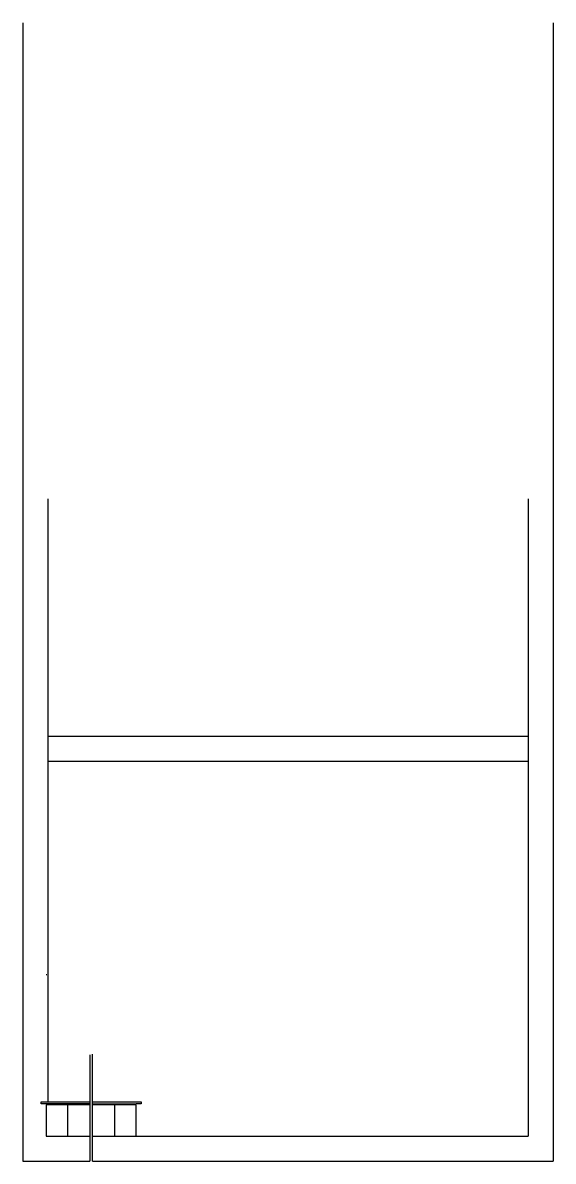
# Model space of a CAD drawing. Header units: millimetres. Extents: x 0 to 32767, y -6628 to 8132.
# Drawn here: x 11723 to 13846, y 2832 to 7386 of the extents above; entities that cross this region are included whole.
import ezdxf

# ---------------------------------------------------------------- set-up
doc = ezdxf.new("R2010")
doc.units = ezdxf.units.MM

msp = doc.modelspace()

# ---------------------------------------------------------------- linework, layer by layer
for p, q in [((11723.439, 7385.952), (11723.439, 2832.495)), ((13846.492, 7385.952), (13846.492, 2832.495)), ((11823.202, 5482.495), (11823.202, 4482.495)), ((13746.729, 5482.495), (13746.729, 4482.495)), ((11823.202, 4532.495), (13746.729, 4532.495)), ((11823.202, 4482.495), (11823.202, 3482.495)), ((13746.729, 4482.495), (13746.729, 3482.495)), ((11823.202, 4432.495), (13746.729, 4432.495)), ((11816.965, 3578.792), (11820.465, 3578.792)), ((11823.202, 3482.495), (11823.202, 3069.495)), ((13746.729, 3482.495), (13746.729, 2932.495)), ((11992.012, 3257.545), (11992.012, 2832.495)), ((12002.012, 2832.495), (12002.012, 3261.169)), ((11797.012, 3062.495), (11797.012, 3069.495)), ((11797.012, 3069.495), (11992.012, 3069.495)), ((11992.012, 3062.495), (11797.012, 3062.495)), ((11817.012, 3062.495), (11992.012, 3062.495)), ((11817.012, 3057.495), (11817.012, 2932.495)), ((11992.012, 3057.495), (11817.012, 3057.495)), ((11823.202, 3062.495), (11823.202, 3057.495)), ((11902.012, 3057.495), (11902.012, 2932.495)), ((12002.012, 3069.495), (12197.012, 3069.495)), ((12002.012, 3062.495), (12177.012, 3062.495)), ((12177.012, 3057.495), (12002.012, 3057.495)), ((12092.012, 2932.495), (12092.012, 3057.495)), ((12197.012, 3062.495), (12177.012, 3062.495)), ((12177.012, 2932.495), (12177.012, 3057.495)), ((12197.012, 3069.495), (12197.012, 3062.495)), ((11817.012, 2932.495), (11823.202, 2932.495)), ((11823.202, 2932.495), (11992.012, 2932.495)), ((11823.202, 2932.495), (11992.012, 2932.495)), ((12002.012, 2932.495), (12177.012, 2932.495)), ((12002.012, 2932.495), (13746.729, 2932.495)), ((11723.439, 2832.495), (11992.012, 2832.495)), ((12002.012, 2832.495), (13846.492, 2832.495))]:
    msp.add_line(p, q)

doc.saveas('drawing.dxf')
